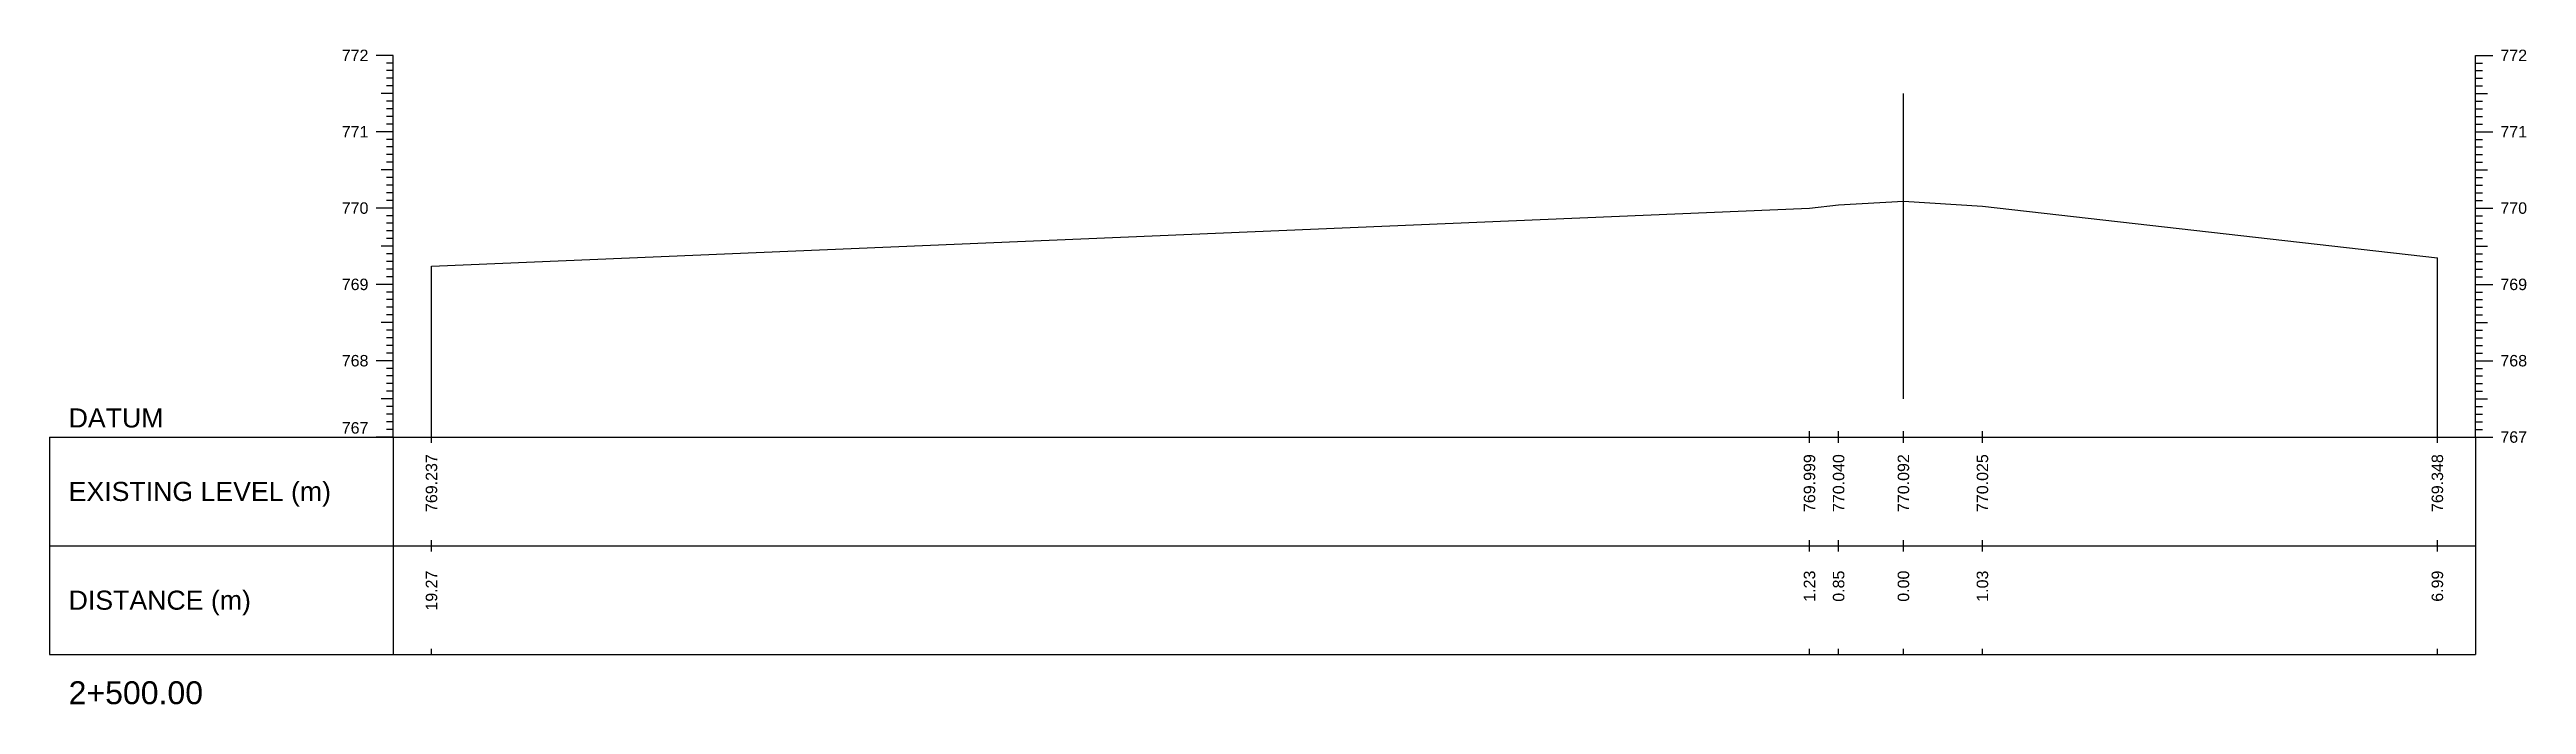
# Model space of a CAD drawing. Header units: millimetres. Extents: x 505 to 14020, y 627 to 6964.
# Drawn here: x 12565.8 to 12890.1, y 5729.3 to 5815.1 of the extents above; entities that cross this region are included whole.
import ezdxf
from ezdxf.enums import TextEntityAlignment as Align

# ---------------------------------------------------------------- set-up
doc = ezdxf.new("R2010")
doc.units = ezdxf.units.MM
for name, color, linetype in [('CL', 4, 'Continuous'), ('CS_Drawing', 7, 'Continuous'), ('GL', 3, 'Continuous')]:
    doc.layers.add(name, color=color, linetype=linetype)
doc.styles.get("Standard").update_dxf_attribs({"font": 'arial.ttf'})

msp = doc.modelspace()

# ---------------------------------------------------------------- texts
at = {"layer": 'CS_Drawing'}
for s, p in [('772', (12607.572, 5814.372)), ('771', (12607.572, 5804.372)), ('770', (12607.572, 5794.372)), ('769', (12607.572, 5784.372)), ('768', (12607.572, 5774.372))]:
    msp.add_text(s, height=1.5, dxfattribs=at).set_placement(p, align=Align.MIDDLE_RIGHT)
for s, height, p in [('772', 1.5, (12886.676, 5814.372)), ('771', 1.5, (12886.676, 5804.372)), ('770', 1.5, (12886.676, 5794.372)), ('769', 1.5, (12886.676, 5784.372)), ('768', 1.5, (12886.676, 5774.372)), ('DATUM', 2.5, (12568.322, 5766.872)), ('767', 1.5, (12886.676, 5764.372)), ('767', 1.5, (12886.676, 5764.372)), ('EXISTING LEVEL (m)', 2.5, (12568.322, 5757.247)), ('DISTANCE (m)', 2.5, (12568.322, 5742.997)), ('2+500.00', 3, (12568.322, 5730.872))]:
    msp.add_text(s, height=height, dxfattribs=at).set_placement(p, align=Align.MIDDLE_LEFT)
msp.add_text('767', height=1.5, dxfattribs=at).set_placement((12607.572, 5764.822), align=Align.RIGHT)
for s, p in [('769.237', (12615.822, 5762.122)), ('769.999', (12796.225, 5762.122)), ('770.040', (12800.039, 5762.122)), ('770.092', (12808.522, 5762.122)), ('770.025', (12818.865, 5762.122)), ('769.348', (12878.426, 5762.122)), ('19.27', (12615.822, 5746.872)), ('1.23', (12796.225, 5746.872)), ('0.85', (12800.039, 5746.872)), ('0.00', (12808.522, 5746.872)), ('1.03', (12818.865, 5746.872)), ('6.99', (12878.426, 5746.872))]:
    msp.add_text(s, height=1.5, rotation=90, dxfattribs=at).set_placement(p, align=Align.MIDDLE_RIGHT)

# ---------------------------------------------------------------- linework, layer by layer
at = {"layer": 'CL', "ltscale": 10}
msp.add_line((12808.522, 5769.372), (12808.522, 5809.372), dxfattribs=at)
at = {"layer": 'CS_Drawing'}
for p, q in [((12610.822, 5814.372), (12608.572, 5814.372)), ((12610.822, 5814.372), (12609.247, 5814.372)), ((12610.822, 5814.372), (12609.922, 5814.372)), ((12610.822, 5764.372), (12610.822, 5814.372)), ((12883.426, 5814.372), (12885.676, 5814.372)), ((12883.426, 5814.372), (12885.001, 5814.372)), ((12883.426, 5814.372), (12884.326, 5814.372)), ((12883.426, 5764.372), (12883.426, 5814.372)), ((12610.822, 5813.372), (12609.922, 5813.372)), ((12610.822, 5812.372), (12609.922, 5812.372)), ((12610.822, 5811.372), (12609.922, 5811.372)), ((12883.426, 5813.372), (12884.326, 5813.372)), ((12883.426, 5812.372), (12884.326, 5812.372)), ((12883.426, 5811.372), (12884.326, 5811.372)), ((12610.822, 5809.372), (12609.247, 5809.372)), ((12610.822, 5810.372), (12609.922, 5810.372)), ((12610.822, 5809.372), (12609.922, 5809.372)), ((12610.822, 5808.372), (12609.922, 5808.372)), ((12883.426, 5810.372), (12884.326, 5810.372)), ((12883.426, 5809.372), (12885.001, 5809.372)), ((12883.426, 5809.372), (12884.326, 5809.372)), ((12883.426, 5808.372), (12884.326, 5808.372)), ((12610.822, 5807.372), (12609.922, 5807.372)), ((12610.822, 5806.372), (12609.922, 5806.372)), ((12610.822, 5805.372), (12609.922, 5805.372)), ((12883.426, 5807.372), (12884.326, 5807.372)), ((12883.426, 5806.372), (12884.326, 5806.372)), ((12883.426, 5805.372), (12884.326, 5805.372)), ((12610.822, 5804.372), (12608.572, 5804.372)), ((12610.822, 5804.372), (12609.247, 5804.372)), ((12610.822, 5804.372), (12609.922, 5804.372)), ((12610.822, 5803.372), (12609.922, 5803.372)), ((12610.822, 5802.372), (12609.922, 5802.372)), ((12610.822, 5801.372), (12609.922, 5801.372)), ((12883.426, 5804.372), (12885.676, 5804.372)), ((12883.426, 5804.372), (12885.001, 5804.372)), ((12883.426, 5804.372), (12884.326, 5804.372)), ((12883.426, 5803.372), (12884.326, 5803.372)), ((12883.426, 5802.372), (12884.326, 5802.372)), ((12883.426, 5801.372), (12884.326, 5801.372)), ((12610.822, 5799.372), (12609.247, 5799.372)), ((12610.822, 5800.372), (12609.922, 5800.372)), ((12610.822, 5799.372), (12609.922, 5799.372)), ((12610.822, 5798.372), (12609.922, 5798.372)), ((12883.426, 5800.372), (12884.326, 5800.372)), ((12883.426, 5799.372), (12885.001, 5799.372)), ((12883.426, 5799.372), (12884.326, 5799.372)), ((12883.426, 5798.372), (12884.326, 5798.372)), ((12610.822, 5797.372), (12609.922, 5797.372)), ((12610.822, 5796.372), (12609.922, 5796.372)), ((12610.822, 5795.372), (12609.922, 5795.372)), ((12883.426, 5797.372), (12884.326, 5797.372)), ((12883.426, 5796.372), (12884.326, 5796.372)), ((12883.426, 5795.372), (12884.326, 5795.372)), ((12610.822, 5794.372), (12608.572, 5794.372)), ((12610.822, 5794.372), (12609.247, 5794.372)), ((12610.822, 5794.372), (12609.922, 5794.372)), ((12610.822, 5793.372), (12609.922, 5793.372)), ((12610.822, 5792.372), (12609.922, 5792.372)), ((12883.426, 5794.372), (12885.676, 5794.372)), ((12883.426, 5794.372), (12885.001, 5794.372)), ((12883.426, 5794.372), (12884.326, 5794.372)), ((12883.426, 5793.372), (12884.326, 5793.372)), ((12883.426, 5792.372), (12884.326, 5792.372)), ((12610.822, 5789.372), (12609.247, 5789.372)), ((12610.822, 5791.372), (12609.922, 5791.372)), ((12610.822, 5790.372), (12609.922, 5790.372)), ((12610.822, 5789.372), (12609.922, 5789.372)), ((12610.822, 5788.372), (12609.922, 5788.372)), ((12883.426, 5791.372), (12884.326, 5791.372)), ((12883.426, 5790.372), (12884.326, 5790.372)), ((12883.426, 5789.372), (12885.001, 5789.372)), ((12883.426, 5789.372), (12884.326, 5789.372)), ((12883.426, 5788.372), (12884.326, 5788.372)), ((12610.822, 5787.372), (12609.922, 5787.372)), ((12610.822, 5786.372), (12609.922, 5786.372)), ((12610.822, 5785.372), (12609.922, 5785.372)), ((12615.822, 5764.372), (12615.822, 5786.742)), ((12878.426, 5764.372), (12878.426, 5787.852)), ((12883.426, 5787.372), (12884.326, 5787.372)), ((12883.426, 5786.372), (12884.326, 5786.372)), ((12883.426, 5785.372), (12884.326, 5785.372)), ((12610.822, 5784.372), (12608.572, 5784.372)), ((12610.822, 5784.372), (12609.247, 5784.372)), ((12610.822, 5784.372), (12609.922, 5784.372)), ((12610.822, 5783.372), (12609.922, 5783.372)), ((12610.822, 5782.372), (12609.922, 5782.372)), ((12883.426, 5784.372), (12885.676, 5784.372)), ((12883.426, 5784.372), (12885.001, 5784.372)), ((12883.426, 5784.372), (12884.326, 5784.372)), ((12883.426, 5783.372), (12884.326, 5783.372)), ((12883.426, 5782.372), (12884.326, 5782.372)), ((12610.822, 5779.372), (12609.247, 5779.372)), ((12610.822, 5781.372), (12609.922, 5781.372)), ((12610.822, 5780.372), (12609.922, 5780.372)), ((12610.822, 5779.372), (12609.922, 5779.372)), ((12883.426, 5781.372), (12884.326, 5781.372)), ((12883.426, 5780.372), (12884.326, 5780.372)), ((12883.426, 5779.372), (12885.001, 5779.372)), ((12883.426, 5779.372), (12884.326, 5779.372)), ((12610.822, 5778.372), (12609.922, 5778.372)), ((12610.822, 5777.372), (12609.922, 5777.372)), ((12610.822, 5776.372), (12609.922, 5776.372)), ((12610.822, 5775.372), (12609.922, 5775.372)), ((12883.426, 5778.372), (12884.326, 5778.372)), ((12883.426, 5777.372), (12884.326, 5777.372)), ((12883.426, 5776.372), (12884.326, 5776.372)), ((12883.426, 5775.372), (12884.326, 5775.372)), ((12610.822, 5774.372), (12608.572, 5774.372)), ((12610.822, 5774.372), (12609.247, 5774.372)), ((12610.822, 5774.372), (12609.922, 5774.372)), ((12610.822, 5773.372), (12609.922, 5773.372)), ((12610.822, 5772.372), (12609.922, 5772.372)), ((12883.426, 5774.372), (12885.676, 5774.372)), ((12883.426, 5774.372), (12885.001, 5774.372)), ((12883.426, 5774.372), (12884.326, 5774.372)), ((12883.426, 5773.372), (12884.326, 5773.372)), ((12883.426, 5772.372), (12884.326, 5772.372)), ((12610.822, 5769.372), (12609.247, 5769.372)), ((12610.822, 5771.372), (12609.922, 5771.372)), ((12610.822, 5770.372), (12609.922, 5770.372)), ((12610.822, 5769.372), (12609.922, 5769.372)), ((12883.426, 5771.372), (12884.326, 5771.372)), ((12883.426, 5770.372), (12884.326, 5770.372)), ((12883.426, 5769.372), (12885.001, 5769.372)), ((12883.426, 5769.372), (12884.326, 5769.372)), ((12610.822, 5768.372), (12609.922, 5768.372)), ((12610.822, 5767.372), (12609.922, 5767.372)), ((12610.822, 5766.372), (12609.922, 5766.372)), ((12883.426, 5768.372), (12884.326, 5768.372)), ((12883.426, 5767.372), (12884.326, 5767.372)), ((12883.426, 5766.372), (12884.326, 5766.372)), ((12565.822, 5764.372), (12610.822, 5764.372)), ((12565.822, 5764.372), (12565.822, 5735.872)), ((12610.822, 5764.372), (12608.572, 5764.372)), ((12610.822, 5764.372), (12609.247, 5764.372)), ((12610.822, 5765.372), (12609.922, 5765.372)), ((12610.822, 5764.372), (12609.922, 5764.372)), ((12610.822, 5764.372), (12883.426, 5764.372)), ((12610.822, 5764.372), (12610.822, 5735.872)), ((12615.822, 5763.622), (12615.822, 5765.122)), ((12796.225, 5763.622), (12796.225, 5765.122)), ((12800.039, 5763.622), (12800.039, 5765.122)), ((12808.522, 5763.622), (12808.522, 5765.122)), ((12818.865, 5763.622), (12818.865, 5765.122)), ((12878.426, 5763.622), (12878.426, 5765.122)), ((12883.426, 5765.372), (12884.326, 5765.372)), ((12883.426, 5764.372), (12885.676, 5764.372)), ((12883.426, 5764.372), (12885.001, 5764.372)), ((12883.426, 5764.372), (12884.326, 5764.372)), ((12883.426, 5764.372), (12883.426, 5735.872)), ((12565.822, 5750.122), (12610.822, 5750.122)), ((12610.822, 5750.122), (12883.426, 5750.122)), ((12610.822, 5750.122), (12883.426, 5750.122)), ((12615.822, 5749.372), (12615.822, 5750.872)), ((12796.225, 5749.372), (12796.225, 5750.872)), ((12800.039, 5749.372), (12800.039, 5750.872)), ((12808.522, 5749.372), (12808.522, 5750.872)), ((12818.865, 5749.372), (12818.865, 5750.872)), ((12878.426, 5749.372), (12878.426, 5750.872)), ((12615.822, 5735.872), (12615.822, 5736.622)), ((12796.225, 5735.872), (12796.225, 5736.622)), ((12800.039, 5735.872), (12800.039, 5736.622)), ((12808.522, 5735.872), (12808.522, 5736.622)), ((12818.865, 5735.872), (12818.865, 5736.622)), ((12878.426, 5735.872), (12878.426, 5736.622)), ((12565.822, 5735.872), (12610.822, 5735.872)), ((12610.822, 5735.872), (12883.426, 5735.872))]:
    msp.add_line(p, q, dxfattribs=at)
at = {"layer": 'GL'}
msp.add_lwpolyline([(12615.822, 5786.742), (12796.225, 5794.362), (12800.039, 5794.772), (12808.522, 5795.292), (12818.865, 5794.622), (12878.426, 5787.852)], dxfattribs=at)

msp.set_redraw_order([(e.dxf.handle, doc.entitydb.next_handle()) for e in msp.query("TEXT MTEXT ATTDEF DIMENSION ARC_DIMENSION")])  # texts and dimensions are drawn at this point

doc.saveas('drawing.dxf')
